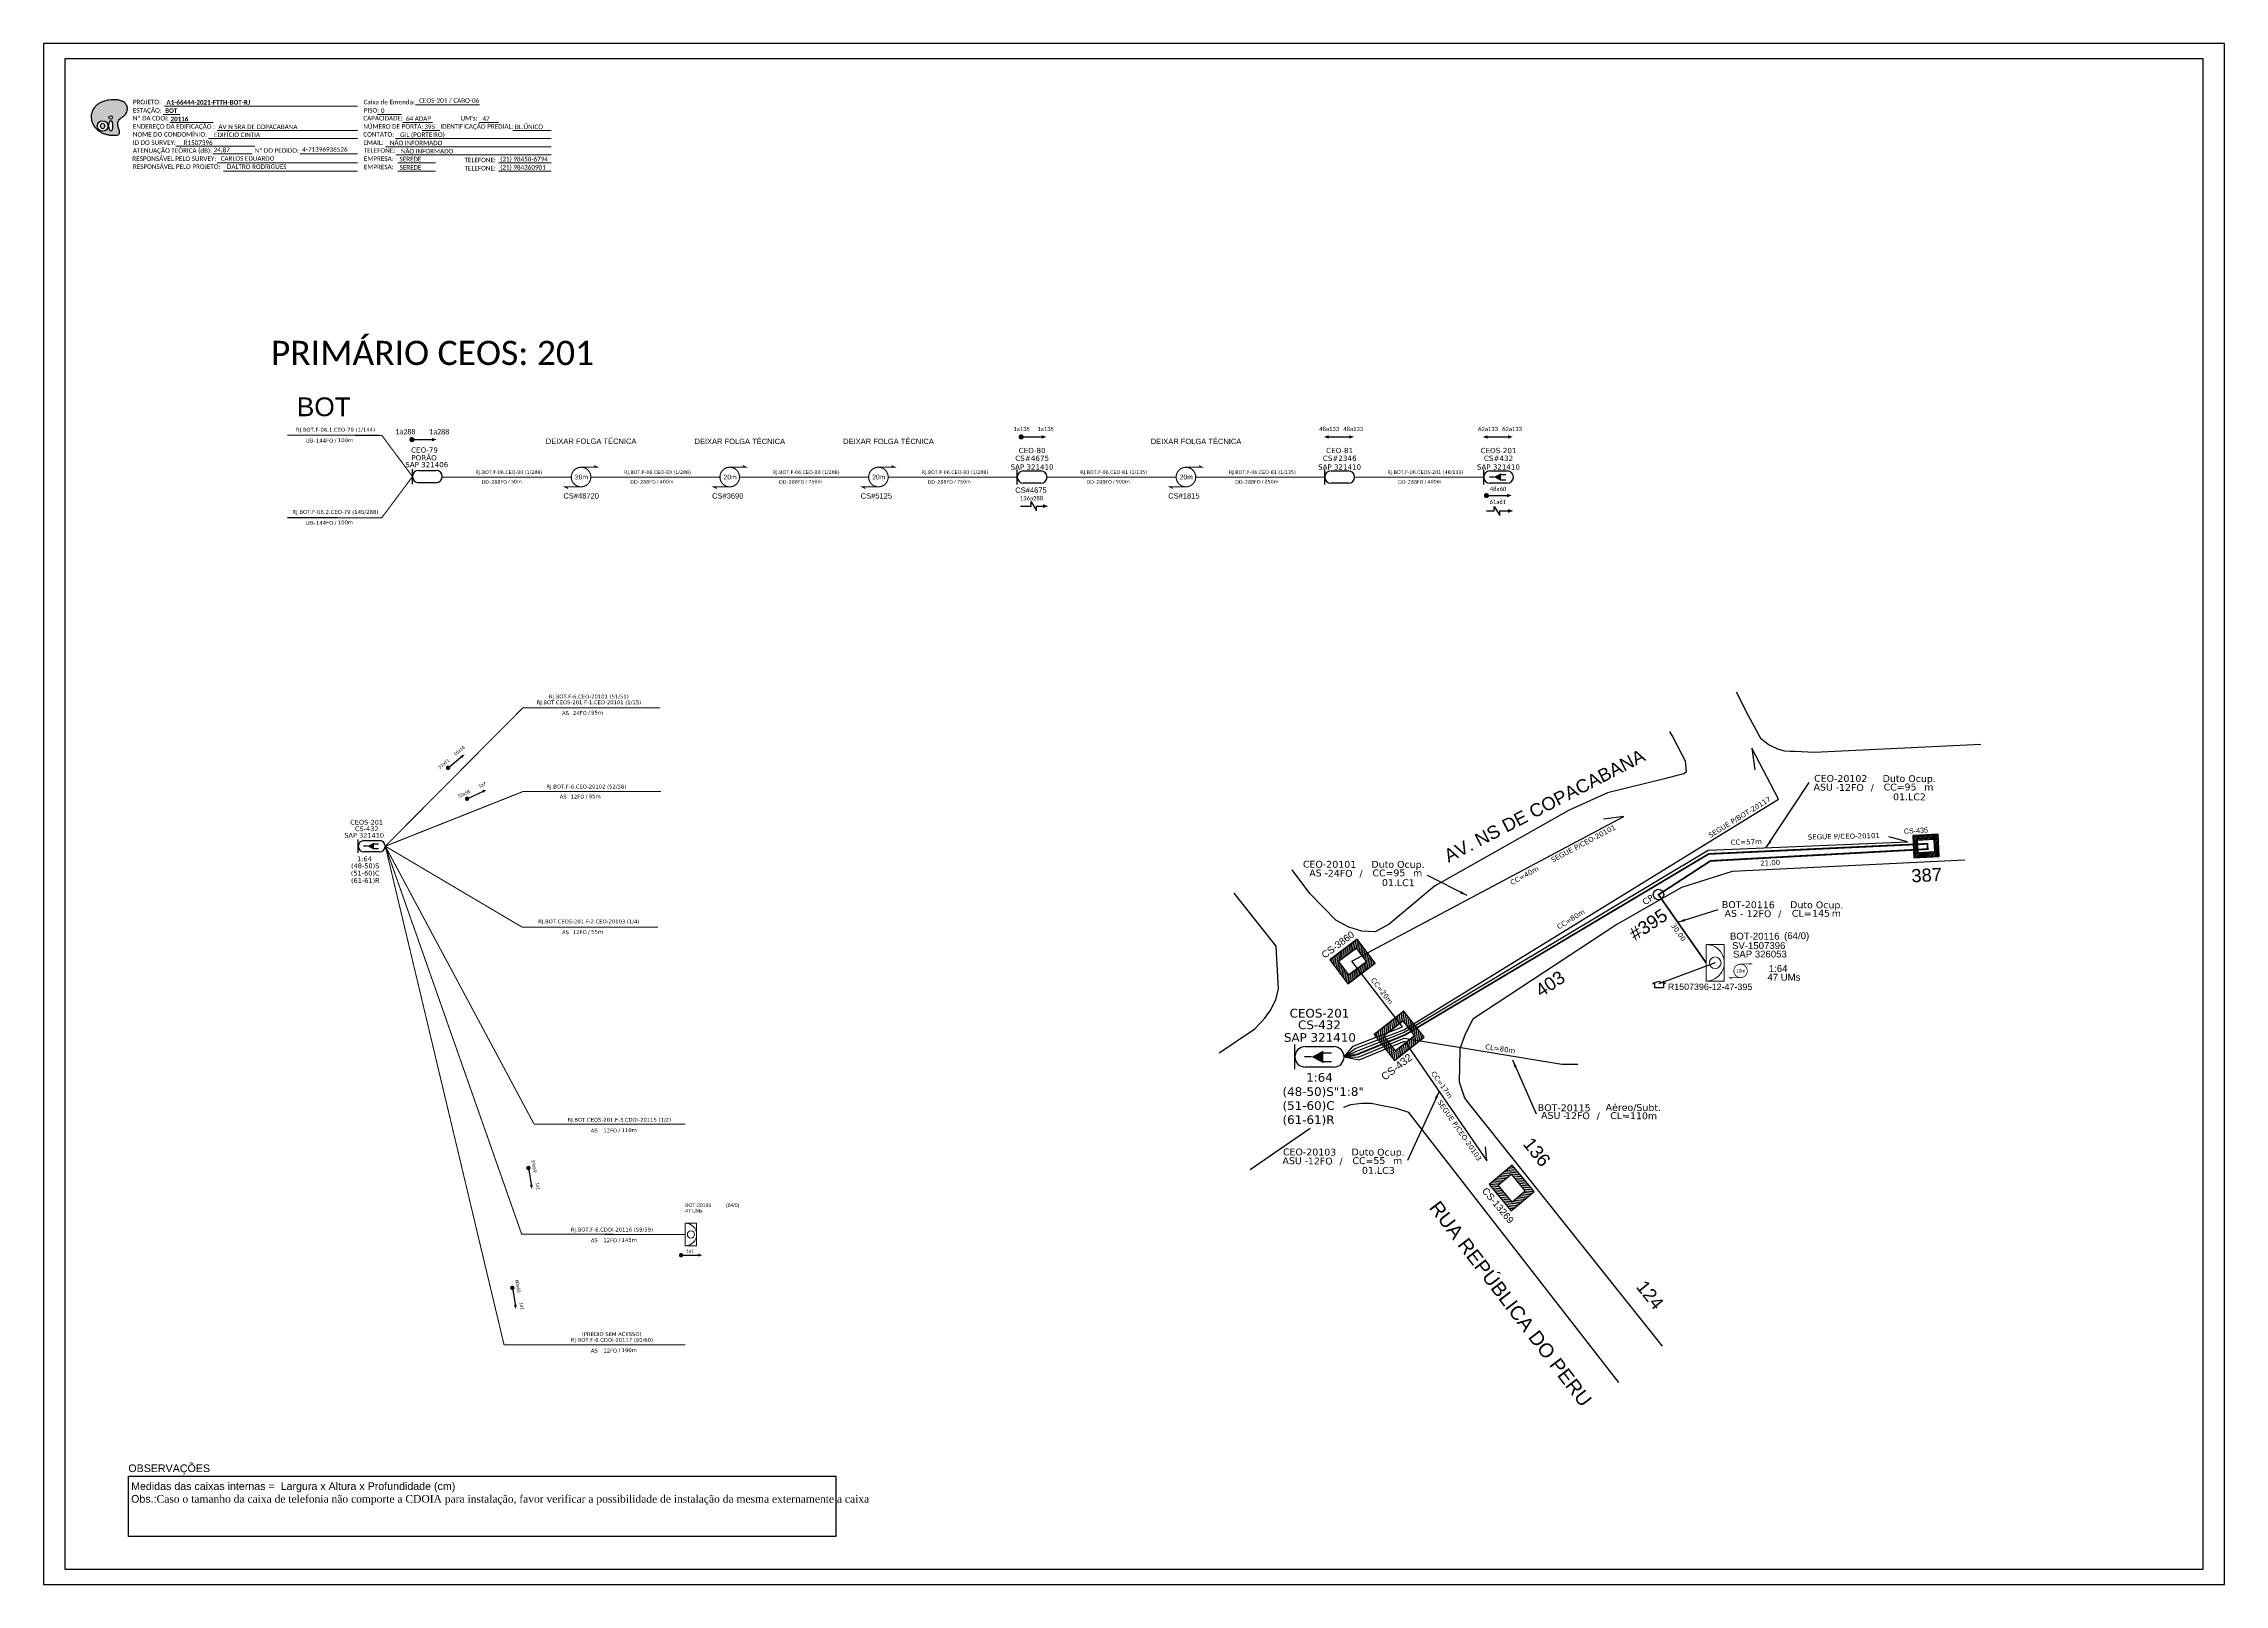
# Paper-space layout 'CDOI-20116' of a CAD drawing. Header units: metres, sheet in millimetres. Extents: x -439 to 402, y -851 to -257.
# The model-space entities are those that its viewports show. They can reach past a viewport. Long polylines and large blocks are cut down to what shows.
import ezdxf
from ezdxf.enums import TextEntityAlignment as Align

# ---------------------------------------------------------------- set-up
doc = ezdxf.new("R2010")
doc.units = ezdxf.units.M
for name, color, linetype in [('10.1-Caixas Subterrâneas', 5, 'Continuous'), ('20.4-CEO', 1, 'Continuous'), ('20.4-CEOS', 1, 'Continuous'), ('20.5-CABO AÉREO', 1, 'Continuous'), ('CAP a instalar', 1, 'Continuous'), ('CEO', 1, 'Continuous'), ('DROP DE CLIENTE', 140, 'Continuous'), ('Folga', 1, 'Continuous'), ('label_cabos', 7, 'Continuous'), ('Legenda', 1, 'Continuous'), ('MUB', 252, 'Continuous'), ('SETA', 7, 'Continuous'), ('surveys', 7, 'Continuous'), ('texto', 255, 'Continuous')]:
    doc.layers.add(name, color=color, linetype=linetype)
for name, color, linetype, lineweight in [("20.0-LEGENDA DOS CDO'S", 1, 'Continuous', 0), ('20.1-CDO_INTERIOR', 1, 'Continuous', 0), ('40.1-ETIQUETAS', 1, 'Continuous', 20)]:
    doc.layers.add(name, color=color, linetype=linetype, lineweight=lineweight)
doc.layers.add('Comprimeto de lance', color=7, linetype='Continuous', true_color=0xf7f7f7)
doc.layers.add('EXTRA', color=50, linetype='Continuous', plot=False)
doc.styles.add('ARIAL', font='arial.ttf')
doc.styles.add('ROMANS', font='simplex')
doc.styles.add('siredit', font='verdana.ttf')
doc.styles.add('WMF-Calibri0', font='calibri.ttf')
doc.styles.add('WMF-Calibri1', font='calibrib.ttf')
doc.linetypes.add('FENCELINE1', pattern='A,0.25,-0.1,[133,ltypeshp.shx,S=0.1,R=0,X=-0.1,Y=0],-0.1,1', length=1.45)
doc.dimstyles.new('CC', dxfattribs={"dimtxt": 1, "dimasz": 2, "dimexe": 0.18, "dimexo": 0.0625, "dimgap": 0.09, "dimtad": 0, "dimdec": 0, "dimrnd": 1, "dimzin": 0, "dimdsep": 46, "dimtxsty": 'siredit', "dimblk": 'NONE', "dimcen": 0, "dimse1": 1, "dimse2": 1, "dimsd1": 1, "dimsd2": 1, "dimclrt": 7, "dimadec": 0, "dimazin": 0, "dimtfac": 1, "dimtdec": 0, "dimtofl": 0, "dimtmove": 0, "dimatfit": 3, "dimfxl": 0, "dimtolj": 1, "dimtzin": 0, "dimarcsym": 0})

# ---------------------------------------------------------------- blocks, each defined once
blk = doc.blocks.new('OI')
h = blk.add_hatch(color=40)
edge = h.paths.add_edge_path()
edge.add_spline(control_points=[(4.35, -0.67), (3.92, -0.99), (3.26, -1.5), (2.81, -2.59), (2.9, -3.5), (3.06, -4.27), (3.31, -4.85), (3.37, -5.39), (3.4, -5.88), (3.2, -6.4), (2.54, -6.61), (1.65, -6.63), (0.55, -6.67), (-0.56, -6.42), (-1.61, -6.14), (-2.77, -5.61), (-3.92, -4.77), (-4.89, -3.7), (-5.34, -2.65), (-5.6, -1.94), (-5.85, -0.96), (-5.71, 0.47), (-5.1, 2.02), (-4.14, 3.02), (-3.3, 3.61), (-2.37, 4.16), (-1.36, 4.44), (-0.56, 4.7), (0.79, 4.85), (2.24, 4.97), (3.79, 4.57), (4.67, 4.21), (5.44, 3.65), (5.76, 2.99), (6.03, 2.21), (6.01, 1.46), (5.72, 0.64), (5.31, 0.08), (4.88, -0.38), (4.51, -0.55), (4.35, -0.67)], knot_values=[0, 0, 0, 0, 1.60434, 2.417191, 3.427595, 4.282808, 4.776746, 5.304182, 5.888771, 6.258406, 6.858137, 7.79129, 8.986195, 10.124242, 11.187857, 12.242908, 13.953784, 15.414161, 16.515391, 17.349188, 17.675853, 19.552021, 21.515531, 22.568638, 23.63245, 24.621084, 25.782718, 26.745347, 27.142653, 29.870543, 31.004649, 31.921532, 32.709589, 33.801391, 34.042471, 35.192333, 35.971461, 36.628871, 37.254359, 37.836911, 37.836911, 37.836911, 37.836911], degree=3, periodic=0)
h.paths.add_polyline_path([(1.13, -0.87, -1), (-0.04, -0.87, -1)], flags=16)
edge = h.paths.add_edge_path(flags=16)
edge.add_ellipse((0.56, -3.59), major_axis=(-0.02, 1.71), ratio=0.361305, start_angle=0, end_angle=360)
h.paths.add_polyline_path([(-0.36, -3.62, -1), (-3.8, -3.62, -1)], flags=16)
edge = h.paths.add_edge_path(flags=0)
edge.add_ellipse((-2.08, -3.62), major_axis=(0, 0.885), ratio=0.758294, start_angle=0, end_angle=360)
at = {"color": 40}
for centre, radius in [((-2.08, -3.62), 1.72), ((0.54, -0.87), 0.587)]:
    blk.add_circle(centre, radius, dxfattribs=at)
blk.add_ellipse((-2.08, -3.62), major_axis=(0, 0.885), ratio=0.758294, start_param=-3.141592653589792, end_param=3.141592653589792, dxfattribs=at)
blk.add_ellipse((0.56, -3.59), major_axis=(-0.02, 1.71), ratio=0.361305, dxfattribs=at)
at = {"color": 40, "start_tangent": (-0.800898, -0.598801), "end_tangent": (-0.800898, -0.598801)}
blk.add_spline([(4.35, -0.67), (3.2, -1.78), (2.9, -2.54), (2.92, -3.55), (3.12, -4.38), (3.28, -4.85), (3.37, -5.37), (3.35, -5.95), (3.2, -6.29), (2.66, -6.55), (1.73, -6.63), (0.54, -6.62), (-0.58, -6.41), (-1.6, -6.11), (-2.56, -5.67), (-3.95, -4.67), (-4.89, -3.56), (-5.37, -2.56), (-5.64, -1.78), (-5.72, -1.46), (-5.63, 0.42), (-4.84, 2.22), (-4.13, 2.99), (-3.27, 3.62), (-2.4, 4.09), (-1.3, 4.47), (-0.37, 4.72), (0.02, 4.77), (2.75, 4.8), (3.85, 4.53), (4.69, 4.16), (5.31, 3.68), (5.85, 2.73), (5.93, 2.5), (5.94, 1.35), (5.67, 0.62), (5.29, 0.08), (4.84, -0.36), (4.35, -0.67)], degree=3, dxfattribs=at)
blk = doc.blocks.new('A$C07E14978')
at = {"layer": 'Folga', "color": 0, "const_width": 0.137}
for points in [[(2.23, 0.28), (0.03, 0.28), (0.47, 0.06)], [(2.23, 2.92), (4.42, 2.92), (3.98, 3.13)]]:
    blk.add_lwpolyline(points, dxfattribs=at)
at = {"layer": 'Folga', "color": 0, "const_width": 0.146}
blk.add_lwpolyline([(2.23, 2.92, 1.000012), (2.23, 0.28, 0.999978)], format="xyb", close=True, dxfattribs=at)
at = {"layer": 'Folga', "color": 0}
blk.add_text('10m', height=0.659, dxfattribs=at).set_placement((1.38, 1.27))
blk = doc.blocks.new('*X12')
at = {"color": 0, "linetype": 'Continuous'}
for p, q in [((-1.25, 0.34099), (-0.49099, 1.1)), ((-1.25, 0.517767), (-0.667767, 1.1)), ((-1.25, 0.694544), (-0.844544, 1.1)), ((-1.25, 0.87132), (-1.02132, 1.1)), ((-1.25, 1.048097), (-1.198097, 1.1)), ((-1.25, 0.164214), (-0.8035, 0.610714)), ((-1.25, -0.012563), (-0.8035, 0.433937)), ((-1.25, -0.18934), (-0.8035, 0.25716)), ((-1.25, -0.366117), (-0.8035, 0.080383)), ((-0.789214, 0.625), (-0.314214, 1.1)), ((-0.612437, 0.625), (-0.137437, 1.1)), ((-0.43566, 0.625), (0.03934, 1.1)), ((-0.258883, 0.625), (0.216117, 1.1)), ((-0.082107, 0.625), (0.392893, 1.1)), ((0.09467, 0.625), (0.56967, 1.1)), ((0.271447, 0.625), (0.746447, 1.1)), ((0.448223, 0.625), (0.923223, 1.1)), ((0.625, 0.625), (1.1, 1.1)), ((0.801777, 0.625), (1.25, 1.073223)), ((0.8035, 0.449947), (1.25, 0.896447)), ((0.8035, 0.27317), (1.25, 0.71967)), ((0.8035, 0.096393), (1.25, 0.542893)), ((0.8035, -0.080383), (1.25, 0.366117)), ((0.8035, -0.25716), (1.25, 0.18934)), ((0.8035, -0.433937), (1.25, 0.012563)), ((-1.25, -0.542893), (-0.8035, -0.096393)), ((-1.25, -0.71967), (-0.8035, -0.27317)), ((-1.25, -0.896447), (-0.8035, -0.449947)), ((-1.25, -1.073223), (-0.801777, -0.625)), ((-1.1, -1.1), (-0.625, -0.625)), ((-0.923223, -1.1), (-0.448223, -0.625)), ((-0.746447, -1.1), (-0.271447, -0.625)), ((-0.56967, -1.1), (-0.09467, -0.625)), ((-0.392893, -1.1), (0.082107, -0.625)), ((-0.216117, -1.1), (0.258883, -0.625)), ((-0.03934, -1.1), (0.43566, -0.625)), ((0.137437, -1.1), (0.612437, -0.625)), ((0.314214, -1.1), (0.789214, -0.625)), ((0.49099, -1.1), (1.25, -0.34099)), ((0.667767, -1.1), (1.25, -0.517767)), ((0.8035, -0.610714), (1.25, -0.164214)), ((0.844544, -1.1), (1.25, -0.694544)), ((1.02132, -1.1), (1.25, -0.87132)), ((1.198097, -1.1), (1.25, -1.048097))]:
    blk.add_line(p, q, dxfattribs=at)
blk = doc.blocks.new('MANHOLE_MQ')
at = {"color": 0, "linetype": 'Continuous'}
for p, q in [((0.00000623, 0.00000569), (-0.00000627, 0.00000569)), ((-0.00000627, 0.00000569), (-0.00000627, -0.00000531)), ((-0.00000404, 0.00000331), (0.00000399, 0.00000331)), ((-0.00000404, -0.00000294), (-0.00000404, 0.00000331)), ((0.00000399, 0.00000331), (0.00000399, -0.00000294)), ((0.00000623, -0.00000531), (0.00000623, 0.00000569)), ((-0.00000627, -0.00000531), (0.00000623, -0.00000531)), ((0.00000399, -0.00000294), (-0.00000404, -0.00000294)), ((0.00000399, -0.00000294), (0.00000399, -0.00000294))]:
    blk.add_line(p, q, dxfattribs=at)
at = {"color": 0, "linetype": 'Continuous', "xscale": 5e-06, "yscale": 5e-06, "zscale": 1e-05}
blk.add_blockref('*X12', (-0.00000002, 0.00000019), dxfattribs=at)
blk = doc.blocks.new('*X19')
at = {"color": 0, "linetype": 'Continuous'}
for p, q in [((-1.25, 0.34099), (-0.49099, 1.1)), ((-1.25, 0.517767), (-0.667767, 1.1)), ((-1.25, 0.694544), (-0.844544, 1.1)), ((-1.25, 0.87132), (-1.02132, 1.1)), ((-1.25, 1.048097), (-1.198097, 1.1)), ((-1.25, 0.164214), (-0.8035, 0.610714)), ((-1.25, -0.012563), (-0.8035, 0.433937)), ((-1.25, -0.18934), (-0.8035, 0.25716)), ((-1.25, -0.366117), (-0.8035, 0.080383)), ((-0.789214, 0.625), (-0.314214, 1.1)), ((-0.612437, 0.625), (-0.137437, 1.1)), ((-0.43566, 0.625), (0.03934, 1.1)), ((-0.258883, 0.625), (0.216117, 1.1)), ((-0.082107, 0.625), (0.392893, 1.1)), ((0.09467, 0.625), (0.56967, 1.1)), ((0.271447, 0.625), (0.746447, 1.1)), ((0.448223, 0.625), (0.923223, 1.1)), ((0.625, 0.625), (1.1, 1.1)), ((0.801777, 0.625), (1.25, 1.073223)), ((0.8035, 0.449947), (1.25, 0.896447)), ((0.8035, 0.27317), (1.25, 0.71967)), ((0.8035, 0.096393), (1.25, 0.542893)), ((0.8035, -0.080383), (1.25, 0.366117)), ((0.8035, -0.25716), (1.25, 0.18934)), ((0.8035, -0.433937), (1.25, 0.012563)), ((-1.25, -0.542893), (-0.8035, -0.096393)), ((-1.25, -0.71967), (-0.8035, -0.27317)), ((-1.25, -0.896447), (-0.8035, -0.449947)), ((-1.25, -1.073223), (-0.801777, -0.625)), ((-1.1, -1.1), (-0.625, -0.625)), ((-0.923223, -1.1), (-0.448223, -0.625)), ((-0.746447, -1.1), (-0.271447, -0.625)), ((-0.56967, -1.1), (-0.09467, -0.625)), ((-0.392893, -1.1), (0.082107, -0.625)), ((-0.216117, -1.1), (0.258883, -0.625)), ((-0.03934, -1.1), (0.43566, -0.625)), ((0.137437, -1.1), (0.612437, -0.625)), ((0.314214, -1.1), (0.789214, -0.625)), ((0.49099, -1.1), (1.25, -0.34099)), ((0.667767, -1.1), (1.25, -0.517767)), ((0.8035, -0.610714), (1.25, -0.164214)), ((0.844544, -1.1), (1.25, -0.694544)), ((1.02132, -1.1), (1.25, -0.87132)), ((1.198097, -1.1), (1.25, -1.048097))]:
    blk.add_line(p, q, dxfattribs=at)
blk = doc.blocks.new('*U20')
at = {"color": 0, "linetype": 'Continuous'}
for p, q in [((0.001244, 0.001095), (-0.000006, 0.001095)), ((-0.000006, 0.001095), (-0.000006, -0.000005)), ((0.000217, 0.000857), (0.00102, 0.000857)), ((0.000217, 0.000232), (0.000217, 0.000857)), ((0.00102, 0.000857), (0.00102, 0.000232)), ((0.001244, -0.000005), (0.001244, 0.001095)), ((0.00102, 0.000232), (0.000217, 0.000232)), ((0.00102, 0.000232), (0.00102, 0.000232)), ((-0.000006, -0.000005), (0.001244, -0.000005))]:
    blk.add_line(p, q, dxfattribs=at)
at = {"color": 0, "linetype": 'Continuous', "xscale": 0.0005, "yscale": 0.0005, "zscale": 0.001}
blk.add_blockref('*X19', (0.000619, 0.000545), dxfattribs=at)
at = {"layer": '10.1-Caixas Subterrâneas', "color": 0, "lineweight": 0, "style": 'ROMANS', "flags": 3}
for tag, p in [('FATOR', (-0.000622, -0.000749)), ('QTDE', (-0.000622, -0.001493)), ('ID_ATIVIDADE', (-0.000622, -0.001121))]:
    blk.add_attdef(tag, p, '', height=0.00025, dxfattribs=at)
at = {"layer": '10.1-Caixas Subterrâneas', "color": 0, "lineweight": 0, "style": 'ROMANS'}
blk.add_attdef('FID', (-0.000027, -0.000378), '', height=0.00025, dxfattribs=at)
blk = doc.blocks.new('_None')
blk = doc.blocks.new('LEGENDA DOS CABOS')
at = {"layer": 'EXTRA', "color": 0, "style": 'siredit'}
for tag, p in [('ID', (4.6, 0.97)), ('XX', (9.03, 0.97))]:
    blk.add_attdef(tag, text='', height=0.48, rotation=359.69, dxfattribs=at).set_placement(p, align=Align.MIDDLE_CENTER)
at = {"layer": 'Legenda', "color": 0, "style": 'siredit'}
for tag, p in [('TIPO_CABO', (1.31, 0)), ('CABO', (4.69, -0.05)), ('/', (6.81, -0.05)), ('METROS', (10.03, -0.05))]:
    blk.add_attdef(tag, text='', height=0.8, rotation=359.69, dxfattribs=at).set_placement(p, align=Align.MIDDLE_CENTER)
blk = doc.blocks.new('Inst CB DT OCUP CFOA-SM-ASU-120-S-12')
at = {"layer": 'label_cabos', "color": 0, "style": 'siredit'}
for tag, flags, p in [('ID_ATIVIDADE', 3, (1.31, 2.67)), ('FATOR', 1, (11.56, 2.55))]:
    blk.add_attdef(tag, text='', height=1, rotation=359.69, dxfattribs=dict(at, flags=flags)).set_placement(p, align=Align.MIDDLE_CENTER)
for tag, p in [('TIPO_CABO', (1.26, 0)), ('DESTINO_CABO', (3.13, 1.26)), ('CABO', (4.69, -0.05)), ('/', (7.71, -0.05)), ('LANCE', (10.91, 0)), ('TIPO_CABO', (13.11, 1.24)), ('UND', (15.96, 0)), ('FID', (13.15, -1.41))]:
    blk.add_attdef(tag, text='', height=1, rotation=359.69, dxfattribs=at).set_placement(p, align=Align.MIDDLE_CENTER)
blk.add_attdef('QTDE', (12.43, -0.47), '', height=1, rotation=359.69, dxfattribs=at)
blk = doc.blocks.new('Inst CB DT OCUP CFOA-SM-AS-80-TS-24')
at = {"layer": 'label_cabos', "color": 0, "style": 'siredit'}
for tag, flags, p in [('ID_ATIVIDADE', 3, (1.31, 2.67)), ('FATOR', 1, (11.56, 2.55))]:
    blk.add_attdef(tag, text='', height=1, rotation=359.69, dxfattribs=dict(at, flags=flags)).set_placement(p, align=Align.MIDDLE_CENTER)
for tag, p in [('TIPO_CABO', (1.76, 0)), ('DESTINO_CABO', (3.13, 1.26)), ('CABO', (4.69, -0.05)), ('/', (7.71, -0.05)), ('LANCE', (10.91, 0)), ('TIPO_CABO', (13.11, 1.24)), ('UND', (15.96, 0)), ('FID', (13.15, -1.41))]:
    blk.add_attdef(tag, text='', height=1, rotation=359.69, dxfattribs=at).set_placement(p, align=Align.MIDDLE_CENTER)
blk.add_attdef('QTDE', (12.43, -0.47), '', height=1, rotation=359.69, dxfattribs=at)

msp = doc.modelspace()

# ---------------------------------------------------------------- linework, layer by layer
msp.add_lwpolyline([(-1286.07, -499.81), (-445.07, -499.81), (-445.07, 94.19), (-1286.07, 94.19)], close=True)
at = {"color": 7, "lineweight": 0}
for points in [[(-1247.47, 72.24), (-1240.92, 72.24)], [(-1246.96, 75.52), (-1170.98, 75.52)], [(-1244.81, 69.17), (-1227.84, 69.17)], [(-1163.19, 72.28), (-1153.71, 72.28)], [(-1153.14, 69.17), (-1141.52, 69.17)], [(-1148.15, 76.01), (-1123.01, 76.01)], [(-1123.2, 69.17), (-1115.53, 69.17)], [(-1229.65, 62.82), (-1170.98, 62.82)], [(-1226.24, 65.93), (-1170.98, 65.93)], [(-1156.02, 62.82), (-1094.8, 62.82)], [(-1145.56, 65.93), (-1138.61, 65.93)], [(-1109.86, 65.93), (-1094.82, 65.93)], [(-1242.49, 59.75), (-1211.44, 59.75)], [(-1227.96, 56.79), (-1212.45, 56.79)], [(-1226.24, 53.23), (-1170.98, 53.23)], [(-1193.73, 56.79), (-1170.96, 56.79)], [(-1160.06, 59.58), (-1094.8, 59.58)], [(-1155.78, 56.34), (-1094.8, 56.34)], [(-1155.17, 53.23), (-1140.37, 53.23)], [(-1115.57, 53.23), (-1094.8, 53.23)], [(-1223.75, 49.99), (-1170.98, 49.99)], [(-1155.17, 49.99), (-1140.37, 49.99)], [(-1115.57, 49.99), (-1094.8, 49.99)]]:
    msp.add_lwpolyline(points, dxfattribs=at)
at = {"color": 7}
for points, const_width in [([(-1150.12, -55.58, 1), (-1149.1, -55.58, 1)], 1.02), ([(-910.47, -54.53, 1), (-909.46, -54.52, 1)], 1.02), ([(-1083.07, -66.46, 1.000012), (-1083.07, -74.14, 0.999978)], 0.427), ([(-1024.59, -66.46, 1.000012), (-1024.59, -74.15, 0.999978)], 0.427), ([(-966.11, -66.46, 1.000012), (-966.11, -74.15, 0.999978)], 0.427), ([(-845.14, -66.46, 1.000012), (-845.14, -74.15, 0.999978)], 0.427), ([(-727.44, -77.59, 1), (-726.43, -77.58, 1)], 1.02)]:
    msp.add_lwpolyline(points, format="xyb", close=True, dxfattribs=dict(at, const_width=const_width))
for points in [[(-909.97, -54.52), (-901.86, -54.52)], [(-789, -54.52), (-780.89, -54.52)], [(-726.52, -54.52), (-718.41, -54.52)], [(-906.01, -81.76), (-906.01, -79.97), (-903.87, -83.56), (-903.87, -81.76)], [(-726.94, -77.58), (-718.83, -77.58)], [(-723.83, -83.63), (-723.83, -81.83), (-721.68, -85.42), (-721.68, -83.63)]]:
    msp.add_lwpolyline(points, dxfattribs=at)
at = {"color": 7, "const_width": 0.4}
for points in [[(-1083.07, -66.46), (-1076.67, -66.46), (-1077.95, -65.82)], [(-1024.59, -66.46), (-1018.19, -66.46), (-1019.47, -65.82)], [(-966.11, -66.46), (-959.71, -66.46), (-960.99, -65.82)], [(-845.14, -66.46), (-838.74, -66.46), (-840.02, -65.82)], [(-1083.07, -74.14), (-1089.47, -74.14), (-1088.19, -74.79)], [(-1024.59, -74.15), (-1030.99, -74.15), (-1029.71, -74.79)], [(-966.11, -74.15), (-972.51, -74.15), (-971.23, -74.79)], [(-845.14, -74.15), (-851.54, -74.15), (-850.26, -74.79)]]:
    msp.add_lwpolyline(points, dxfattribs=at)
at = {"const_width": 0.859}
for points in [[(-1135.73, -184.92, 1), (-1135.06, -184.38, 1)], [(-1135.73, -184.92, 1), (-1135.06, -184.38, 1)], [(-1128.29, -197, 1), (-1127.51, -196.64, 1)], [(-1128.29, -197, 1), (-1127.51, -196.64, 1)], [(-1103.87, -341.59, 1), (-1103.73, -342.44, 1)], [(-1103.87, -341.59, 1), (-1103.73, -342.44, 1)], [(-1110.17, -388.74, 1), (-1110.03, -389.59, 1)], [(-1110.17, -388.74, 1), (-1110.03, -389.59, 1)]]:
    msp.add_lwpolyline(points, format="xyb", close=True, dxfattribs=at)
at = {"linetype": 'FENCELINE1', "ltscale": 7, "const_width": 0.401}
for points in [[(-1160.07, -215.47), (-1105.86, -193.96)], [(-1105.86, -193.96), (-1051.58, -193.98)], [(-1160.07, -215.47), (-1113.37, -411.54)], [(-1160.07, -215.47), (-1106.34, -247.26)], [(-1160.07, -215.47), (-1101.57, -324.72)], [(-1106.34, -247.26), (-1052.79, -247.28)], [(-1101.57, -324.72), (-1042.06, -324.82)], [(-1042.06, -411.54), (-1113.37, -411.54)]]:
    msp.add_lwpolyline(points, dxfattribs=at)
at = {"color": 1, "linetype": 'FENCELINE1', "ltscale": 7, "const_width": 0.401}
for points in [[(-1160.07, -215.47), (-1106.44, -368.02)], [(-1106.44, -368.02), (-1042.06, -368.17)]]:
    msp.add_lwpolyline(points, dxfattribs=at)
for points in [[(-1103.8, -342.01), (-1102.57, -349.3)], [(-1103.8, -342.01), (-1102.57, -349.3)], [(-1110.1, -389.17), (-1108.87, -396.45)], [(-1110.1, -389.17), (-1108.87, -396.45)]]:
    msp.add_lwpolyline(points)
msp.add_lwpolyline([(-1044.15, -376.29, 0.859, 0.859, 1), (-1043.29, -376.29, 0.859, 0.859, 1)], format="xyseb", close=True)
at = {"color": 0}
msp.add_lwpolyline([(-1261.13, -463.21), (-982.88, -463.21), (-982.88, -486.92), (-1261.13, -486.92)], close=True, dxfattribs=at)
for points in [[(-1102.09, -348.62), (-1102.4, -350.26), (-1103.22, -348.81)], [(-1102.09, -348.62), (-1102.4, -350.26), (-1103.22, -348.81)], [(-1108.39, -395.77), (-1108.7, -397.42), (-1109.52, -395.96)], [(-1108.39, -395.77), (-1108.7, -397.42), (-1109.52, -395.96)]]:
    msp.add_solid(points)
at = {"layer": '10.1-Caixas Subterrâneas'}
msp.add_circle((-659.25, -234.48), 2.06, dxfattribs=at)
at = {"layer": '20.1-CDO_INTERIOR', "color": 1, "lineweight": 18}
for points in [[(-633.36, -268.49), (-633.37, -254.14), (-640.54, -254.15), (-640.53, -268.49)], [(-1037.62, -372.61), (-1037.62, -363.73), (-1042.06, -363.73), (-1042.06, -372.61)]]:
    msp.add_lwpolyline(points, close=True, dxfattribs=at)
for centre, radius in [((-636.95, -261.32), 2.29), ((-1039.84, -368.17), 1.42)]:
    msp.add_circle(centre, radius, dxfattribs=at)
for centre, radius, start, end in [((-640.54, -261.32), 7.17, 270.02759, 90.02759), ((-1042.06, -368.17), 4.44, 270, 90)]:
    msp.add_arc(centre, radius, start, end, dxfattribs=at)
at = {"layer": '20.4-CEO', "color": 7}
for p, q in [((-1146.95, -67.68), (-1140.13, -67.68)), ((-1140.13, -72.54), (-1146.95, -72.54))]:
    msp.add_line(p, q, dxfattribs=at)
at = {"layer": '20.4-CEO', "color": 7, "const_width": 0.406}
for points in [[(-1198.66, -53.86), (-1161.45, -53.91), (-1149.38, -70.11)], [(-1198.66, -86.28), (-1161.45, -86.29), (-1149.38, -70.11)]]:
    msp.add_lwpolyline(points, dxfattribs=at)
at = {"layer": '20.4-CEO', "color": 7}
msp.add_lwpolyline([(-1149.38, -73.04), (-1149.38, -67.17)], dxfattribs=at)
for centre, start, end in [((-1146.95, -70.11), 90, 270), ((-1140.13, -70.11), 270, 90)]:
    msp.add_arc(centre, 2.43, start, end, dxfattribs=at)
at = {"layer": '20.4-CEOS', "color": 7}
for p, q in [((-909.03, -67.87), (-902.21, -67.87)), ((-788.07, -67.87), (-781.25, -67.87)), ((-902.21, -72.74), (-909.03, -72.74)), ((-781.25, -72.74), (-788.07, -72.74))]:
    msp.add_line(p, q, dxfattribs=at)
at = {"layer": '20.4-CEOS', "color": 5}
for p, q in [((-725.59, -67.87), (-718.76, -67.87)), ((-718.76, -72.74), (-725.59, -72.74)), ((-1168.5, -213.25), (-1162.29, -213.25)), ((-1162.29, -217.68), (-1168.5, -217.68)), ((-798.25, -294.3), (-786.97, -294.3)), ((-786.97, -302.34), (-798.25, -302.34))]:
    msp.add_line(p, q, dxfattribs=at)
at = {"layer": '20.4-CEOS', "color": 7}
for points in [[(-911.47, -73.24), (-911.47, -67.37)], [(-790.5, -73.24), (-790.5, -67.37)]]:
    msp.add_lwpolyline(points, dxfattribs=at)
at = {"layer": '20.4-CEOS', "color": 5}
for points in [[(-728.02, -73.24), (-728.02, -67.37)], [(-724.06, -70.3), (-725.7, -70.3)], [(-721.37, -69.34), (-719.3, -69.34)], [(-721.37, -71.36), (-719.3, -71.36)], [(-1170.71, -218.14), (-1170.71, -212.8)], [(-1167.11, -215.47), (-1168.6, -215.47)], [(-1164.66, -214.59), (-1162.77, -214.59)], [(-1164.66, -216.43), (-1162.77, -216.43)], [(-802.27, -303.17), (-802.27, -293.47)], [(-795.72, -298.32), (-798.44, -298.32)], [(-791.27, -296.72), (-787.85, -296.72)], [(-791.27, -300.07), (-787.85, -300.07)]]:
    msp.add_lwpolyline(points, dxfattribs=at)
for points in [[(-724.06, -70.3, 0, 3, 0), (-721.24, -70.3, 3, 3, 0)], [(-1167.11, -215.47, 0, 2.73, 0), (-1164.54, -215.47, 2.73, 2.73, 0)], [(-795.72, -298.32, 0, 4.96, 0), (-791.07, -298.32, 4.96, 4.96, 0)]]:
    msp.add_lwpolyline(points, format="xyseb", dxfattribs=at)
at = {"layer": '20.4-CEOS', "color": 7}
for centre, start, end in [((-909.03, -70.3), 90, 270), ((-902.21, -70.3), 270, 90), ((-788.07, -70.3), 90, 270), ((-781.25, -70.3), 270, 90)]:
    msp.add_arc(centre, 2.43, start, end, dxfattribs=at)
at = {"layer": '20.4-CEOS', "color": 5}
for centre, radius, start, end in [((-725.59, -70.3), 2.43, 90, 270), ((-718.76, -70.3), 2.43, 270, 90), ((-1168.5, -215.47), 2.21, 90, 270), ((-1162.29, -215.47), 2.21, 270, 90), ((-798.25, -298.32), 4.02, 90, 270), ((-786.97, -298.32), 4.02, 270, 90)]:
    msp.add_arc(centre, radius, start, end, dxfattribs=at)
at = {"layer": '20.5-CABO AÉREO', "color": 7, "ltscale": 8, "const_width": 0.406}
for points in [[(-1137.71, -70.3), (-1086.91, -70.3)], [(-1079.23, -70.3), (-1028.43, -70.3)], [(-1020.75, -70.3), (-969.95, -70.3)], [(-962.27, -70.3), (-911.47, -70.3)], [(-899.78, -70.3), (-848.98, -70.3)], [(-841.3, -70.3), (-790.5, -70.3)], [(-778.82, -70.3), (-728.02, -70.3)]]:
    msp.add_lwpolyline(points, dxfattribs=at)
at = {"layer": 'CAP a instalar', "color": 7, "linetype": 'FENCELINE1', "ltscale": 7, "const_width": 0.401}
for points in [[(-1105.98, -161.07), (-1160.07, -215.47)], [(-1105.98, -161.07), (-1052.04, -161.09)]]:
    msp.add_lwpolyline(points, dxfattribs=at)
at = {"layer": 'CAP a instalar', "color": 7, "linetype": 'FENCELINE1', "ltscale": 8}
for points in [[(-782.95, -298.32), (-778.62, -294.98), (-759.46, -287.63), (-612.02, -196.93), (-622.57, -176.96), (-621.42, -185.42)], [(-782.95, -298.32), (-779.36, -294.17), (-759.93, -286.56), (-779.85, -260.66), (-672.89, -203.84), (-680.93, -204.88)], [(-782.95, -298.32), (-777.87, -296.05), (-759.28, -288.64), (-639.74, -216.98), (-561.3, -213.8), (-568.59, -211.76)], [(-782.95, -298.32), (-777.03, -299.47), (-759.17, -292.12), (-726.72, -339.21), (-727.29, -333.65)]]:
    msp.add_lwpolyline(points, dxfattribs=at)
at = {"layer": 'CAP a instalar', "linetype": 'FENCELINE1', "ltscale": 8, "const_width": 0.686}
msp.add_lwpolyline([(-782.95, -298.32), (-777.73, -297.34), (-758.92, -289.66), (-639.5, -218.52), (-553.47, -214.52), (-553.35, -216.6), (-638.81, -221.26), (-659.25, -234.54), (-640.54, -261.31)], dxfattribs=at)
at = {"layer": 'CAP a instalar', "color": 7, "linetype": 'FENCELINE1', "ltscale": 5}
msp.add_lwpolyline([(-782.95, -298.32), (-777.34, -298.39), (-759.31, -291.01), (-697.25, -301.15), (-690.92, -301.15)], dxfattribs=at)
at = {"layer": 'DROP DE CLIENTE'}
msp.add_lwpolyline([(-636.95, -261.32), (-659.07, -269.64)], dxfattribs=at)
at = {"layer": 'MUB', "color": 4}
for points in [[(-628.71, -154.76), (-623.92, -164.12), (-619.1, -172.93), (-615.76, -175.65), (-612.22, -177.3), (-609.7, -177.92), (-607.36, -178.06), (-605.47, -178.13), (-598.03, -178.5)], [(-654.88, -170.4), (-653.48, -172.85), (-648.73, -181.94), (-648.35, -186.38), (-649.28, -187), (-652.38, -187.79), (-657.44, -189.1), (-679.36, -194.47), (-694.71, -201.45)], [(-598.03, -178.5), (-532.46, -175.36)], [(-694.71, -201.45), (-711.55, -210.96)], [(-711.55, -210.96), (-747.31, -231.17), (-765.14, -246.14), (-770.69, -249.1), (-775.99, -248.82), (-781.01, -247.31), (-786.21, -244.52), (-796.43, -234.13), (-803.38, -224.82)], [(-538.73, -220.91), (-630.22, -225.45), (-650.18, -231.75), (-675.58, -246.21), (-732.34, -283.55), (-735.34, -289.34), (-737.37, -295.12), (-737.54, -302.04), (-737.61, -308.13), (-735.58, -314.36), (-734.65, -315.79)], [(-832.03, -296.76), (-818.08, -287.24), (-814.09, -283.04), (-811.75, -279.84), (-809.72, -275.78), (-808.72, -271.68), (-809.65, -254.81), (-826.13, -233.97)], [(-674.89, -426.42), (-757.43, -320.14), (-762.25, -318.63), (-766.52, -317.77), (-772.34, -316.7), (-775.92, -316.6), (-780.39, -317.18), (-783.2, -318.28)], [(-734.65, -315.79), (-657.83, -412.1)], [(-796.28, -326.5), (-819.81, -342.77)]]:
    msp.add_lwpolyline(points, dxfattribs=at)
at = {"layer": 'SETA', "color": 7}
for points in [[(-1149.61, -55.58), (-1140.77, -55.58)], [(-910.23, -81.76), (-906.01, -81.76)], [(-903.87, -81.76), (-900.62, -81.76)], [(-726.94, -83.63), (-723.83, -83.63)], [(-721.68, -83.63), (-718.44, -83.63)]]:
    msp.add_lwpolyline(points, dxfattribs=at)
at = {"layer": 'SETA'}
for points in [[(-1135.39, -184.65), (-1129.66, -179.99)], [(-1135.39, -184.65), (-1129.66, -179.99)], [(-1127.9, -196.82), (-1121.18, -193.75)], [(-1127.9, -196.82), (-1121.18, -193.75)], [(-1043.72, -376.29), (-1036.33, -376.29)]]:
    msp.add_lwpolyline(points, dxfattribs=at)
at = {"layer": 'SETA', "color": 7}
for points in [[(-1141.74, -54.9), (-1139.88, -55.57), (-1141.74, -56.26)], [(-901.86, -53.85), (-900, -54.51), (-901.85, -55.2)], [(-789, -55.2), (-790.86, -54.53), (-789, -53.85)], [(-780.9, -53.85), (-779.03, -54.51), (-780.89, -55.2)], [(-726.51, -55.2), (-728.38, -54.53), (-726.52, -53.85)], [(-718.41, -53.85), (-716.55, -54.51), (-718.4, -55.2)], [(-718.83, -76.91), (-716.97, -77.57), (-718.83, -78.26)], [(-901.39, -81), (-899.34, -81.75), (-901.39, -82.49)], [(-718.44, -82.89), (-716.39, -83.63), (-718.44, -84.38)]]:
    msp.add_solid(points, dxfattribs=at)
at = {"layer": 'SETA'}
for points in [[(-1130.49, -179.91), (-1128.91, -179.36), (-1129.77, -180.8)], [(-1130.49, -179.91), (-1128.91, -179.36), (-1129.77, -180.8)], [(-1121.96, -193.46), (-1120.29, -193.33), (-1121.49, -194.5)], [(-1121.96, -193.46), (-1120.29, -193.33), (-1121.49, -194.5)], [(-1036.92, -375.7), (-1035.35, -376.28), (-1036.92, -376.85)]]:
    msp.add_solid(points, dxfattribs=at)
at = {"layer": 'surveys'}
for p, q in [((-659.04, -268.66), (-661.55, -269.4)), ((-661.55, -269.4), (-660.76, -269.4)), ((-660.76, -271.2), (-660.76, -269.41)), ((-657.31, -271.2), (-660.76, -271.2)), ((-659.04, -268.66), (-656.52, -269.4)), ((-657.35, -268.56), (-657.08, -268.56)), ((-657.35, -269.15), (-657.35, -268.56)), ((-656.52, -269.4), (-657.31, -269.4)), ((-657.31, -269.4), (-657.31, -271.2)), ((-657.08, -268.56), (-657.09, -269.22))]:
    msp.add_line(p, q, dxfattribs=at)

# ---------------------------------------------------------------- block references
at = {"color": 7, "xscale": 1.213923925163967, "yscale": 1.213923925163967, "zscale": 1.213923925163967, "rotation": 0.1532896023949059}
msp.add_blockref('OI', (-1268.76, 72.14), dxfattribs=at)
at = {"layer": '10.1-Caixas Subterrâneas', "color": 30}
for p, xscale, yscale, zscale, rotation in [((-554.06, -215.25), 799468.8857778957, 799468.8857778956, 799468.8857778956, 183.0746198466066), ((-779.75, -260.66), 1079123.825035966, 1079123.825035966, 1079123.825035966, 216.9818232058862), ((-716.87, -349.77), 1079123.825035966, 1079123.825035966, 1079123.825035966, 129.8115835663121)]:
    msp.add_blockref('MANHOLE_MQ', p, dxfattribs=dict(at, xscale=xscale, yscale=yscale, zscale=zscale, rotation=rotation))
at = {"layer": '10.1-Caixas Subterrâneas', "color": 10}
ref = msp.add_blockref('*U20', (-763.06, -299.66), dxfattribs=dict(at, xscale=11870.36191536762, yscale=11870.36191536762, zscale=11870.36191536762, rotation=37.9650240895695))
ref.add_attrib('FID', 'CS-432', (-766.9, -307.76), dxfattribs={"color": 0, "lineweight": 0, "height": 2.965, "rotation": 37.96502, "style": 'ARIAL'})
at = {"layer": 'Folga', "xscale": 2.006958307478562, "yscale": 2.006958307478562, "zscale": 2.006958307478562}
msp.add_blockref('A$C07E14978', (-631.45, -267.71), dxfattribs=at)
at = {"layer": 'label_cabos', "color": 0, "lineweight": 0}
ref = msp.add_blockref('Inst CB DT OCUP CFOA-SM-ASU-120-S-12', (-596.02, -192.24), dxfattribs=dict(at, xscale=2.699601808733212, yscale=2.699601808733212, zscale=2.699601808733212))
ref.add_attrib('DESTINO_CABO', 'CEO-20102', dxfattribs={"color": 0, "height": 2.7, "rotation": 359.69001, "style": 'siredit'}).set_placement((-587.57, -188.83), align=Align.MIDDLE_CENTER)
ref.add_attrib('CABO', '12FO', dxfattribs={"color": 0, "height": 2.7, "rotation": 359.69001, "style": 'siredit'}).set_placement((-583.37, -192.38), align=Align.MIDDLE_CENTER)
ref.add_attrib('TIPO_CABO', 'Duto Ocup.', dxfattribs={"color": 0, "height": 2.7, "rotation": 359.69001, "style": 'siredit'}).set_placement((-560.63, -188.88), align=Align.MIDDLE_CENTER)
ref.add_attrib('/', '/', dxfattribs={"color": 0, "height": 2.7, "rotation": 359.69001, "style": 'siredit'}).set_placement((-575.19, -192.38), align=Align.MIDDLE_CENTER)
ref.add_attrib('TIPO_CABO', 'ASU - ', dxfattribs={"color": 0, "height": 2.7, "rotation": 359.69001, "style": 'siredit'}).set_placement((-592.61, -192.25), align=Align.MIDDLE_CENTER)
ref.add_attrib('FID', '01.LC2', dxfattribs={"color": 0, "height": 2.7, "rotation": 359.69001, "style": 'siredit'}).set_placement((-560.53, -196.06), align=Align.MIDDLE_CENTER)
ref.add_attrib('LANCE', 'CC=', dxfattribs={"color": 0, "height": 2.7, "rotation": 359.69001, "style": 'siredit'}).set_placement((-566.57, -192.23), align=Align.MIDDLE_CENTER)
ref.add_attrib('QTDE', '95', (-562.47, -193.52), dxfattribs={"color": 0, "height": 2.7, "rotation": 359.69001, "style": 'siredit'})
ref.add_attrib('UND', 'm', dxfattribs={"color": 0, "height": 2.7, "rotation": 359.69001, "style": 'siredit'}).set_placement((-552.92, -192.23), align=Align.MIDDLE_CENTER)
ref = msp.add_blockref('Inst CB DT OCUP CFOA-SM-AS-80-TS-24', (-797.1, -225.99), dxfattribs=dict(at, xscale=2.699601808733212, yscale=2.699601808733212, zscale=2.699601808733212))
ref.add_attrib('DESTINO_CABO', 'CEO-20101', dxfattribs={"color": 0, "height": 2.7, "rotation": 359.69001, "style": 'siredit'}).set_placement((-788.64, -222.58), align=Align.MIDDLE_CENTER)
ref.add_attrib('CABO', '24FO', dxfattribs={"color": 0, "height": 2.7, "rotation": 359.69001, "style": 'siredit'}).set_placement((-784.45, -226.13), align=Align.MIDDLE_CENTER)
ref.add_attrib('TIPO_CABO', 'Duto Ocup.', dxfattribs={"color": 0, "height": 2.7, "rotation": 359.69001, "style": 'siredit'}).set_placement((-761.71, -222.63), align=Align.MIDDLE_CENTER)
ref.add_attrib('/', '/', dxfattribs={"color": 0, "height": 2.7, "rotation": 359.69001, "style": 'siredit'}).set_placement((-776.27, -226.13), align=Align.MIDDLE_CENTER)
ref.add_attrib('TIPO_CABO', 'AS - ', dxfattribs={"color": 0, "height": 2.7, "rotation": 359.69001, "style": 'siredit'}).set_placement((-792.34, -226), align=Align.MIDDLE_CENTER)
ref.add_attrib('FID', '01.LC1', dxfattribs={"color": 0, "height": 2.7, "rotation": 359.69001, "style": 'siredit'}).set_placement((-761.6, -229.81), align=Align.MIDDLE_CENTER)
ref.add_attrib('LANCE', 'CC=', dxfattribs={"color": 0, "height": 2.7, "rotation": 359.69001, "style": 'siredit'}).set_placement((-767.65, -225.99), align=Align.MIDDLE_CENTER)
ref.add_attrib('QTDE', '95', (-763.55, -227.27), dxfattribs={"color": 0, "height": 2.7, "rotation": 359.69001, "style": 'siredit'})
ref.add_attrib('UND', 'm', dxfattribs={"color": 0, "height": 2.7, "rotation": 359.69001, "style": 'siredit'}).set_placement((-754, -225.99), align=Align.MIDDLE_CENTER)
ref = msp.add_blockref('LEGENDA DOS CABOS', (-707.79, -322.74), dxfattribs=dict(at, xscale=2.699601808733212, yscale=2.699601808733212, zscale=2.699601808733212))
ref.add_attrib('ID', 'BOT-20115', dxfattribs={"color": 0, "height": 2.7, "rotation": 359.69001, "style": 'siredit'}).set_placement((-696.34, -318.34), align=Align.MIDDLE_CENTER)
ref.add_attrib('CABO', '12FO', dxfattribs={"color": 0, "height": 2.7, "rotation": 359.69001, "style": 'siredit'}).set_placement((-691.15, -321.46), align=Align.MIDDLE_CENTER)
ref.add_attrib('METROS', 'CL=110m', dxfattribs={"color": 0, "height": 2.7, "rotation": 359.69001, "style": 'siredit'}).set_placement((-669.02, -321.46), align=Align.MIDDLE_CENTER)
ref.add_attrib('XX', 'Aéreo/Subt.', dxfattribs={"color": 0, "height": 2.6996, "rotation": 359.69001, "style": 'siredit'}).set_placement((-669.16, -318.22), align=Align.MIDDLE_CENTER)
ref.add_attrib('/', '/', dxfattribs={"color": 0, "height": 2.7, "rotation": 359.69001, "style": 'siredit'}).set_placement((-682.97, -321.46), align=Align.MIDDLE_CENTER)
ref.add_attrib('TIPO_CABO', 'ASU -', dxfattribs={"color": 0, "height": 2.7, "rotation": 359.69001, "style": 'siredit'}).set_placement((-700.39, -321.33), align=Align.MIDDLE_CENTER)
ref = msp.add_blockref('Inst CB DT OCUP CFOA-SM-ASU-120-S-12', (-804.95, -339.15), dxfattribs=dict(at, xscale=2.699601808733212, yscale=2.699601808733212, zscale=2.699601808733212))
ref.add_attrib('DESTINO_CABO', 'CEO-20103', dxfattribs={"color": 0, "height": 2.7, "rotation": 359.69001, "style": 'siredit'}).set_placement((-796.5, -335.74), align=Align.MIDDLE_CENTER)
ref.add_attrib('CABO', '12FO', dxfattribs={"color": 0, "height": 2.7, "rotation": 359.69001, "style": 'siredit'}).set_placement((-792.3, -339.29), align=Align.MIDDLE_CENTER)
ref.add_attrib('TIPO_CABO', 'Duto Ocup.', dxfattribs={"color": 0, "height": 2.7, "rotation": 359.69001, "style": 'siredit'}).set_placement((-769.56, -335.78), align=Align.MIDDLE_CENTER)
ref.add_attrib('/', '/', dxfattribs={"color": 0, "height": 2.7, "rotation": 359.69001, "style": 'siredit'}).set_placement((-784.13, -339.29), align=Align.MIDDLE_CENTER)
ref.add_attrib('TIPO_CABO', 'ASU - ', dxfattribs={"color": 0, "height": 2.7, "rotation": 359.69001, "style": 'siredit'}).set_placement((-801.54, -339.16), align=Align.MIDDLE_CENTER)
ref.add_attrib('FID', '01.LC3', dxfattribs={"color": 0, "height": 2.7, "rotation": 359.69001, "style": 'siredit'}).set_placement((-769.46, -342.96), align=Align.MIDDLE_CENTER)
ref.add_attrib('LANCE', 'CC=', dxfattribs={"color": 0, "height": 2.7, "rotation": 359.69001, "style": 'siredit'}).set_placement((-775.5, -339.14), align=Align.MIDDLE_CENTER)
ref.add_attrib('QTDE', '55', (-771.4, -340.43), dxfattribs={"color": 0, "height": 2.7, "rotation": 359.69001, "style": 'siredit'})
ref.add_attrib('UND', 'm', dxfattribs={"color": 0, "height": 2.7, "rotation": 359.69001, "style": 'siredit'}).set_placement((-761.86, -339.14), align=Align.MIDDLE_CENTER)

# ---------------------------------------------------------------- texts
at = {"color": 7, "lineweight": 0, "style": 'WMF-Calibri0'}
for s, height, p in [('PROJETO:', 1.793, (-1259.36, 76.26)), ('Caixa de Emenda:', 1.7927, (-1168.6, 76.26)), ('ESTAÇÃO:', 1.793, (-1259.36, 72.98)), ('Nº DA CDOI:', 1.7927, (-1259.36, 69.91)), ('ENDEREÇO DA EDIFICAÇÃO :', 1.7927, (-1259.36, 66.68)), ('CAPACIDADE:', 1.7927, (-1168.71, 69.91)), ('NÚMERO DE PORTA:', 1.7927, (-1168.71, 66.68)), ('PISO:', 1.793, (-1168.53, 73.03)), ('IDENTIFICAÇÃO PREDIAL:', 1.7927, (-1138.34, 66.68)), ("UM's:", 1.793, (-1130.47, 69.91)), ('NOME DO CONDOMÍNIO:', 1.7927, (-1259.36, 63.56)), ('ID DO SURVEY:', 1.7927, (-1259.36, 60.33)), ('CONTATO:', 1.793, (-1168.71, 63.56)), ('EMAIL:', 1.793, (-1168.71, 60.33)), ('RESPONSÁVEL PELO SURVEY:', 1.7927, (-1259.6, 53.98)), ('ATENUAÇÃO TEÓRICA (dB):', 1.7927, (-1259.36, 57.21)), ('RESPONSÁVEL PELO PROJETO:', 1.7927, (-1259.36, 50.87)), ('Nº DO PEDIDO:', 1.7927, (-1211.44, 57.21)), ('TELEFONE:', 1.793, (-1168.53, 57.21)), ('EMPRESA:', 1.793, (-1168.53, 53.98)), ('EMPRESA:', 1.793, (-1168.53, 50.74)), ('TELEFONE:', 1.793, (-1128.93, 53.47)), ('TELEFONE:', 1.793, (-1128.93, 50.24))]:
    msp.add_text(s, height=height, dxfattribs=at).set_placement(p)
at = {"color": 7}
for s, height, style, p in [('A1-66444-2021-FTTH-BOT-RJ', 1.7927, 'WMF-Calibri1', (-1246.16, 76.17)), ('CEOS-201 / CABO-06', 1.7927, 'WMF-Calibri0', (-1146.75, 76.85)), ('BOT', 1.793, 'WMF-Calibri1', (-1246.68, 72.89)), ('0', 1.79, 'WMF-Calibri0', (-1161.84, 72.88)), ('64 ADAP', 1.793, 'WMF-Calibri0', (-1151.96, 69.79)), ('47', 1.793, 'WMF-Calibri0', (-1121.85, 69.77)), ('BL.ÚNICO', 1.793, 'WMF-Calibri0', (-1109.1, 66.53)), ('R1507396', 1.793, 'WMF-Calibri0', (-1239.4, 60.28)), ('EDIFÍCIO CINTIA', 1.7927, 'WMF-Calibri0', (-1227.45, 63.39)), ('AV N SRA DE COPACABANA ', 1.7927, 'WMF-Calibri0', (-1225.73, 66.52)), ('NÃO INFORMADO', 1.7927, 'WMF-Calibri0', (-1158.28, 60.18)), ('GIL (PORTEIRO)', 1.7927, 'WMF-Calibri0', (-1154.25, 63.42)), ('395', 1.793, 'WMF-Calibri0', (-1144.74, 66.53)), ('24,87', 1.793, 'WMF-Calibri0', (-1227.58, 57.45)), ('CARLOS EDUARDO', 1.7927, 'WMF-Calibri0', (-1224.84, 54.07)), ('DALTRO RODRIGUES', 1.7927, 'WMF-Calibri0', (-1222.35, 50.83)), ('4-71396936526', 1.7927, 'WMF-Calibri0', (-1192.78, 57.62)), ('SEREDE', 1.793, 'WMF-Calibri0', (-1154.47, 53.83)), ('SEREDE', 1.793, 'WMF-Calibri0', (-1154.47, 50.59)), ('NÃO INFORMADO', 1.7927, 'WMF-Calibri0', (-1154, 56.94)), ('(21) 98458-6794', 1.7927, 'WMF-Calibri0', (-1114.86, 53.83)), ('(21) 984360901', 1.7927, 'WMF-Calibri0', (-1114.86, 50.59)), ('BOT', 7.374, 'ARIAL', (-1194.86, -46.37))]:
    msp.add_text(s, height=height, dxfattribs=dict(at, style=style)).set_placement(p)
at = {"color": 7, "style": 'WMF-Calibri1'}
msp.add_text('20116', height=1.793, dxfattribs=at).set_placement((-1241.03, 69.6), align=Align.CENTER)
at = {"color": 7, "style": 'ARIAL'}
for s, height, p in [('DEIXAR FOLGA TÉCNICA', 2.1168, (-1096.93, -57.27)), ('DEIXAR FOLGA TÉCNICA', 2.1168, (-1038.45, -57.34)), ('DEIXAR FOLGA TÉCNICA', 2.1168, (-979.97, -57.34)), ('DEIXAR FOLGA TÉCNICA', 2.1168, (-859, -57.34)), ('CS#48720', 2.117, (-1090.03, -78.78)), ('CS#3690', 2.117, (-1031.55, -78.78)), ('CS#5125', 2.117, (-973.07, -78.78)), ('CS#4675', 2.117, (-912.27, -76.5)), ('CS#1815', 2.117, (-852.11, -78.78))]:
    msp.add_text(s, height=height, rotation=359.98667, dxfattribs=at).set_placement(p)
at = {"color": 7}
for p in [(-1085.5, -71.26), (-1027.02, -71.26), (-968.54, -71.26), (-847.58, -71.27)]:
    msp.add_text('20m', height=1.92, dxfattribs=at).set_placement(p)
at = {"style": 'siredit'}
for s, p in [('RJ.BOT.F-6.CEO-20102 (52/58)', (-1080.98, -192.03)), ('RJ.BOT.CEOS-201.F-2.CEO-20103 (1/4)', (-1080, -245.08)), ('RJ.BOT.CEOS-201.F-3.CDOI-20115 (1/2)', (-1068.04, -323.05)), ('RJ.BOT.F-6.CDOI-20117 (60/60)', (-1070.94, -409.62)), ('(PRÉDIO SEM ACESSO)', (-1071.04, -407.34))]:
    msp.add_text(s, height=1.5036, dxfattribs=at).set_placement(p, align=Align.MIDDLE_CENTER)
for s, height, p in [('AS', 1.504, (-1088.76, -196)), ('12FO', 1.504, (-1081.76, -195.98)), ('/', 1.5, (-1080.54, -195.84)), ('AS', 1.504, (-1087.82, -249.3)), ('12FO', 1.504, (-1080.82, -249.28)), ('/', 1.5, (-1079.61, -249.14)), ('AS ', 1.504, (-1075.86, -327.28)), ('12FO', 1.504, (-1068.86, -327.26)), ('/', 1.5, (-1067.65, -327.12)), ('AS ', 1.504, (-1075.86, -413.84)), ('12FO', 1.504, (-1068.86, -413.82)), ('/', 1.5, (-1067.65, -413.68))]:
    msp.add_text(s, height=height, dxfattribs=at).set_placement(p, align=Align.MIDDLE_RIGHT)
for s, p in [('95m', (-1080.01, -195.84)), ('55m', (-1079.07, -249.14)), ('110m', (-1067.11, -327.12)), ('190m', (-1067.11, -413.68))]:
    msp.add_text(s, height=1.504, dxfattribs=at).set_placement(p, align=Align.MIDDLE_LEFT)
at = {"color": 1, "style": 'siredit'}
msp.add_text('RJ.BOT.F-6.CDOI-20116 (59/59)', height=1.5036, dxfattribs=at).set_placement((-1070.94, -366.24), align=Align.MIDDLE_CENTER)
for s, height, p in [('AS ', 1.504, (-1075.86, -370.47)), ('12FO', 1.504, (-1068.86, -370.45)), ('/', 1.5, (-1067.65, -370.31))]:
    msp.add_text(s, height=height, dxfattribs=at).set_placement(p, align=Align.MIDDLE_RIGHT)
msp.add_text('145m', height=1.504, dxfattribs=at).set_placement((-1067.11, -370.31), align=Align.MIDDLE_LEFT)
at = {"style": 'ARIAL'}
msp.add_text('OBSERVAÇÕES', height=3, dxfattribs=at).set_placement((-1261.15, -461.59))
at = {"color": 7, "char_height": 2.032, "width": 150.006, "attachment_point": 5, "rotation": 359.91656}
for insert in [(-1152.17, -52.51), (-1138.87, -52.51)]:
    msp.add_mtext('{\\fCalibri|b0|i0|c0|p34;\\C256;1a288}', dxfattribs=dict(at, insert=insert))
at = {"char_height": 1.2891, "width": 21.7927, "attachment_point": 5, "rotation": 279.54111}
for s, insert in [('\\C7;\\fCalibri|b0|i0|c0|p34;59a59', (-1101.58, -341.31)), ('\\C7;\\fCalibri|b0|i0|c0|p34;1a1', (-1100.09, -349.13)), ('\\C7;\\fCalibri|b0|i0|c0|p34;60a60', (-1107.88, -388.46)), ('\\C7;\\fCalibri|b0|i0|c0|p34;1a1', (-1106.39, -396.29))]:
    msp.add_mtext(s, dxfattribs=dict(at, insert=insert))
at = {"style": 'ARIAL'}
for s, insert, char_height, width, attachment_point in [('{\\fCalibri|b0|i0|c0|p34;\\C7;1a1}', (-1040.29, -374.63), 1.2891, 21.7927, 5), ('Medidas das caixas internas =  Largura x Altura x Profundidade (cm)\\PObs.:{\\fTimes New Roman|b0|i0|c0|p16;Caso o tamanho da caixa de telefonia não comporte a CDOIA para instalação, favor verificar a possibilidade de instalação da mesma externamente a caixa}', (-1260.06, -465.62), 3, 277.1819, 1)]:
    msp.add_mtext(s, dxfattribs=dict(at, insert=insert, char_height=char_height, width=width, attachment_point=attachment_point))
at = {"layer": '10.1-Caixas Subterrâneas', "color": 30, "style": 'ARIAL'}
for s, height, rotation, p in [('CS-435', 2, 3.07462, (-562.67, -210.58)), ('CS-3860', 2.7, 36.98182, (-790.53, -259.74)), ('CS-13269', 2.7, 309.81158, (-728.85, -351.1))]:
    msp.add_text(s, height=height, rotation=rotation, dxfattribs=at).set_placement(p)
at = {"layer": "20.0-LEGENDA DOS CDO'S", "color": 1, "style": 'ARIAL'}
for s, rotation, p in [('BOT-20116', 359.93718, (-631.15, -252.19)), ('SV-1507396', 0.08276, (-630.32, -255.92)), ('SAP 326053', 0.08276, (-629.96, -259.25)), ('47 UMs', 0.08276, (-616.41, -268.36)), ('1:64', 0.08276, (-615.86, -264.94))]:
    msp.add_text(s, height=2.7, rotation=rotation, dxfattribs=at).set_placement(p)
msp.add_text('(64/0)', height=2.7, rotation=0.08276, dxfattribs=at).set_placement((-604.9, -252.03), align=Align.CENTER)
at = {"layer": "20.0-LEGENDA DOS CDO'S", "color": 7, "style": 'ARIAL'}
msp.add_text('R1507396-12-47-395', height=2.5, rotation=359.93718, dxfattribs=at).set_placement((-655.58, -271.98))
at = {"layer": "20.0-LEGENDA DOS CDO'S", "color": 1, "style": 'ARIAL'}
for s, p in [('47 UMs', (-1042.14, -359.6)), ('BOT-20116', (-1042.15, -357.32)), ('(64/0)', (-1026.04, -357.32))]:
    msp.add_text(s, height=1.421, dxfattribs=at).set_placement(p)
at = {"layer": '20.4-CEO', "color": 7, "style": 'siredit'}
for s, height, p in [('CEO-79', 2.06, (-1144.65, -59.67)), ('          SAP 321406', 2.032, (-1148.18, -65.42)), ('PORÃO', 2.06, (-1144.83, -62.72))]:
    msp.add_text(s, height=height, dxfattribs=at).set_placement(p, align=Align.MIDDLE_CENTER)
at = {"layer": '20.4-CEOS', "color": 7, "style": 'siredit'}
for s, height, p in [('SAP 321410', 2.032, (-905.67, -66.35)), ('CS#4675', 2.06, (-905.62, -62.92)), ('SAP 321410', 2.032, (-784.7, -66.35)), ('CS#2346', 2.06, (-784.65, -62.92))]:
    msp.add_text(s, height=height, dxfattribs=at).set_placement(p, align=Align.MIDDLE_CENTER)
at = {"layer": '20.4-CEOS', "color": 5, "style": 'siredit'}
for s, height, p in [('SAP 321410', 2.032, (-722.22, -66.35)), ('CS#432', 2.06, (-722.17, -62.92))]:
    msp.add_text(s, height=height, dxfattribs=at).set_placement(p, align=Align.MIDDLE_CENTER)
for s, height, p in [('CEOS-201', 1.876, (-1167.4, -205.11)), ('SAP 321410', 1.876, (-1168.38, -210.26)), ('CS-432', 1.876, (-1167.37, -207.67)), ('(48-50)S', 1.876, (-1167.99, -222.25)), ('1:64', 1.876, (-1168.29, -219.51)), ('(51-60)C', 1.876, (-1167.97, -225.12)), ('(61-61)R', 1.876, (-1167.92, -228.01)), ('CEOS-201', 3.407, (-792.61, -279.44)), ('SAP 321410', 3.407, (-792.43, -288.97)), ('CS-432', 3.407, (-792.61, -284.01)), ('1:64', 3.407, (-792.61, -304.69))]:
    msp.add_text(s, height=height, dxfattribs=at).set_placement(p, align=Align.TOP_CENTER)
for s, height, p in [('(48-50)S"1:8"', 3.4072, (-807.16, -313.67)), ('(51-60)C', 3.407, (-807.16, -319.15)), ('(61-61)R', 3.407, (-807.16, -324.7))]:
    msp.add_text(s, height=height, dxfattribs=at).set_placement(p)
at = {"layer": '40.1-ETIQUETAS', "color": 7, "style": 'siredit'}
for s, height, p in [('RJ.BOT.F-06.1.CEO-79 (1/144)', 1.524, (-1179.69, -51.7)), ('RJ.BOT.F-06.CEO-80 (1/288)', 1.3716, (-1111.46, -68.38)), ('RJ.BOT.F-06.CEO-80 (1/288)', 1.3716, (-1052.98, -68.38)), ('RJ.BOT.F-06.CEO-80 (1/288)', 1.3716, (-994.5, -68.38)), ('RJ.BOT.F-06.CEO-80 (1/288)', 1.3716, (-936.02, -68.38)), ('RJ.BOT.F-06.CEO-81 (1/135)', 1.3716, (-873.53, -68.38)), ('RJ.BOT.F-06.CEO-81 (1/135)', 1.3716, (-815.05, -68.38)), ('RJ.BOT.F-06.CEOS-201 (48/133)', 1.3716, (-750.95, -68.38)), ('RJ.BOT.F-06.2.CEO-79 (145/288)', 1.524, (-1179.69, -84.03)), ('RJ.BOT.CEOS-201.F-1.CEO-20101 (1/15)', 1.5036, (-1080.01, -158.89)), ('RJ.BOT.F-6.CEO-20101 (51/51)', 1.5036, (-1080.04, -156.61))]:
    msp.add_text(s, height=height, dxfattribs=at).set_placement(p, align=Align.MIDDLE_CENTER)
for s, height, p in [('UB-', 1.524, (-1187.62, -55.98)), ('144FO', 1.524, (-1180.52, -55.96)), ('/', 1.52, (-1179.29, -55.82)), ('DD-', 1.372, (-1118.59, -72.24)), ('288FO', 1.372, (-1112.21, -72.22)), ('/', 1.37, (-1111.12, -72.09)), ('DD-', 1.372, (-1060.11, -72.24)), ('288FO', 1.372, (-1053.72, -72.22)), ('/', 1.37, (-1052.64, -72.09)), ('DD-', 1.372, (-1001.63, -72.24)), ('288FO', 1.372, (-995.24, -72.22)), ('/', 1.37, (-994.16, -72.09)), ('DD-', 1.372, (-943.15, -72.24)), ('288FO', 1.372, (-936.76, -72.22)), ('/', 1.37, (-935.68, -72.09)), ('DD-', 1.372, (-880.66, -72.24)), ('288FO', 1.372, (-874.28, -72.22)), ('/', 1.37, (-873.2, -72.09)), ('DD-', 1.372, (-822.18, -72.24)), ('288FO', 1.372, (-815.8, -72.22)), ('/', 1.37, (-814.72, -72.09)), ('DD-', 1.372, (-758.08, -72.24)), ('288FO', 1.372, (-751.7, -72.22)), ('/', 1.37, (-750.62, -72.09)), ('UB-', 1.524, (-1187.62, -88.32)), ('144FO', 1.524, (-1180.52, -88.3)), ('/', 1.52, (-1179.29, -88.16)), ('AS', 1.504, (-1087.82, -163.12)), ('24FO', 1.504, (-1080.83, -163.1)), ('/', 1.5, (-1079.61, -162.96))]:
    msp.add_text(s, height=height, dxfattribs=at).set_placement(p, align=Align.MIDDLE_RIGHT)
for s, height, p in [('100m', 1.524, (-1178.75, -55.82)), ('50m', 1.372, (-1110.61, -72.09)), ('400m', 1.372, (-1052.13, -72.09)), ('750m', 1.372, (-993.65, -72.09)), ('750m', 1.372, (-935.17, -72.09)), ('500m', 1.372, (-872.68, -72.09)), ('250m', 1.372, (-814.2, -72.09)), ('400m', 1.372, (-750.1, -72.09)), ('100m', 1.524, (-1178.75, -88.16)), ('95m', 1.504, (-1079.08, -162.96))]:
    msp.add_text(s, height=height, dxfattribs=at).set_placement(p, align=Align.MIDDLE_LEFT)
at = {"layer": '40.1-ETIQUETAS', "color": 7, "char_height": 1.6591, "width": 28.341, "attachment_point": 5, "style": 'ARIAL'}
for s, insert in [('{\\fCalibri|b0|i0|c0|p34;1a135}', (-909.77, -51.41)), ('{\\fCalibri|b0|i0|c0|p34;1a135}', (-900.33, -51.41)), ('{\\fCalibri|b0|i0|c0|p34;48a133}', (-788.81, -51.41)), ('{\\fCalibri|b0|i0|c0|p34;48a133}', (-779.36, -51.41)), ('{\\fCalibri|b0|i0|c0|p34;62a133}', (-726.32, -51.41)), ('{\\fCalibri|b0|i0|c0|p34;62a133}', (-716.88, -51.41)), ('{\\fCalibri|b0|i0|c0|p34;48a60}', (-722.39, -74.99)), ('{\\fCalibri|b0|i0|c0|p34;136a288}', (-905.89, -78.66)), ('{\\fCalibri|b0|i0|c0|p34;61a61}', (-722.46, -80.11))]:
    msp.add_mtext(s, dxfattribs=dict(at, insert=insert))
at = {"layer": 'CEO', "color": 7, "style": 'siredit'}
for s, p in [('CEO-80', (-905.64, -59.87)), ('CEO-81', (-784.68, -59.87))]:
    msp.add_text(s, height=2.06, dxfattribs=at).set_placement(p, align=Align.MIDDLE_CENTER)
at = {"layer": 'CEO', "color": 5, "style": 'siredit'}
msp.add_text('CEOS-201', height=2.06, dxfattribs=at).set_placement((-722.19, -59.87), align=Align.MIDDLE_CENTER)
at = {"layer": 'Comprimeto de lance', "style": 'siredit'}
for s, rotation, p in [('SEGUE P/BOT-20117', 31.59822, (-627.36, -204.02)), ('SEGUE P/CEO-20101', 27.97991, (-688.82, -214.41)), ('SEGUE P/CEO-20101', 1.24345, (-586.35, -211.57)), ('SEGUE P/CEO-20103', 304.57575, (-737.48, -327.23))]:
    msp.add_text(s, height=2, rotation=rotation, dxfattribs=at).set_placement(p, align=Align.MIDDLE_CENTER)
at = {"layer": 'Comprimeto de lance', "color": 3, "style": 'siredit'}
for s, rotation, p in [('21,00', 3.12255, (-615.33, -221.99)), ('30,00', 304.94217, (-651.35, -249.33))]:
    msp.add_text(s, height=2, rotation=rotation, dxfattribs=at).set_placement(p, align=Align.MIDDLE_CENTER)
at = {"layer": 'Comprimeto de lance', "color": 5, "style": 'siredit'}
msp.add_text('CP', height=2.5, rotation=33.3439, dxfattribs=at).set_placement((-663.41, -236.52), align=Align.MIDDLE_CENTER)
at = {"layer": 'Comprimeto de lance', "color": 3, "ltscale": 0.5, "insert": (-624.74, -213.78), "char_height": 2, "width": 23.997, "attachment_point": 5, "rotation": 1.70114, "style": 'siredit'}
msp.add_mtext('\\A1;CC=57m', dxfattribs=at)
at = {"layer": 'Comprimeto de lance', "ltscale": 0.5, "char_height": 2, "width": 23.997, "attachment_point": 5, "style": 'siredit'}
for s, insert, rotation in [('\\A1;CC=40m', (-711.98, -227), 28.74159), ('\\A1;CC=80m', (-693.74, -244.17), 31.94681), ('\\A1;CC=20m', (-768.05, -272.39), 307.28986), ('\\A1;CL=80m', (-721.5, -295.14), 351.60834), ('\\A1;CC=17m', (-744.47, -309.26), 305.5864)]:
    msp.add_mtext(s, dxfattribs=dict(at, insert=insert, rotation=rotation))
at = {"layer": 'label_cabos', "color": 0, "style": 'siredit'}
for s, p in [('BOT-20116', (-623.93, -238.48)), ('Duto Ocup.', (-597, -238.53)), ('AS - ', (-628.98, -241.9)), ('12FO', (-619.73, -242.03)), ('/', (-611.56, -242.03)), ('CL=', (-602.93, -241.88)), ('m', (-589.29, -241.88))]:
    msp.add_text(s, height=2.7, rotation=359.69001, dxfattribs=at).set_placement(p, align=Align.MIDDLE_CENTER)
msp.add_text('145', height=2.7, rotation=359.69001, dxfattribs=at).set_placement((-598.83, -243.17))
at = {"layer": 'MUB', "color": 5, "style": 'ARIAL'}
for s, height, rotation, p in [('AV. NS DE COPACABANA', 5.163, 27.43543, (-741.84, -222.04)), ('RUA REPÚBLICA DO PERU', 5.5072, 307.44001, (-749.76, -357.68))]:
    msp.add_text(s, height=height, rotation=rotation, dxfattribs=at).set_placement(p)
at = {"layer": 'surveys', "style": 'ARIAL'}
for s, rotation, p in [('387', 2.84554, (-553.78, -226.82)), ('#395', 33.86881, (-663.27, -246.28)), ('403', 33.86881, (-701.89, -269.55)), ('136', 308.79816, (-707.09, -335.72)), ('124', 308.79816, (-662.55, -391.92))]:
    msp.add_text(s, height=5.163, rotation=rotation, dxfattribs=at).set_placement(p, align=Align.MIDDLE_CENTER)
at = {"layer": 'texto', "insert": (-1141.52, -21.55), "char_height": 9.504, "width": 144.8326, "attachment_point": 5}
msp.add_mtext('\\C7;\\fCalibri|b0|i0|c0|p34;PRIMÁRIO CEOS: 201', dxfattribs=at)
at = {"layer": 'texto', "char_height": 1.2891, "width": 21.7927, "attachment_point": 5}
for s, insert, rotation in [('\\C7;\\fCalibri|b0|i0|c0|p34;16a16', (-1131.03, -177.91), 39.12341), ('\\C7;\\fCalibri|b0|i0|c0|p34;51a51', (-1137.1, -183.07), 39.12341), ('\\C7;\\fCalibri|b0|i0|c0|p34;52a58', (-1129.16, -194.86), 24.60199), ('\\C7;\\fCalibri|b0|i0|c0|p34;1a7', (-1121.99, -191.39), 24.60199)]:
    msp.add_mtext(s, dxfattribs=dict(at, insert=insert, rotation=rotation))

# ---------------------------------------------------------------- leaders
at = {"layer": 'label_cabos'}
for points in [[(-616.93, -216.04), (-600.04, -190.41)], [(-734.5, -234.89), (-750.14, -227.03)], [(-651.67, -245.37), (-635.75, -240.42)], [(-716.73, -299.44), (-707.41, -320.7)], [(-745.56, -311.87), (-757.97, -339.02)]]:
    msp.add_leader(points, dimstyle='CC', override={"dimasz": 3, "dimgap": 0.09, "dimtad": 0}, dxfattribs=at)

psp = doc.layouts.new('CDOI-20116')

# ---------------------------------------------------------------- linework, layer by layer
psp.add_lwpolyline([(-438.75, -851.08), (402.25, -851.08), (402.25, -257.08), (-438.75, -257.08)], close=True)

# ---------------------------------------------------------------- viewports
at = {"layer": '0', "color": 1}
vp = psp.add_viewport(center=(-18.25, -554.08), size=(841, 594), view_center_point=(-865.57, -202.81), view_height=605.88, dxfattribs=at)
vp.dxf.flags = 0x10000  # cut along an outline
vp.dxf.clipping_boundary_handle = psp.add_lwpolyline([(-438.75, -851.08), (402.25, -851.08), (402.25, -257.08), (-438.75, -257.08)], format="xyb", close=True, dxfattribs={"invisible": 1}).dxf.handle

doc.saveas('drawing.dxf')
